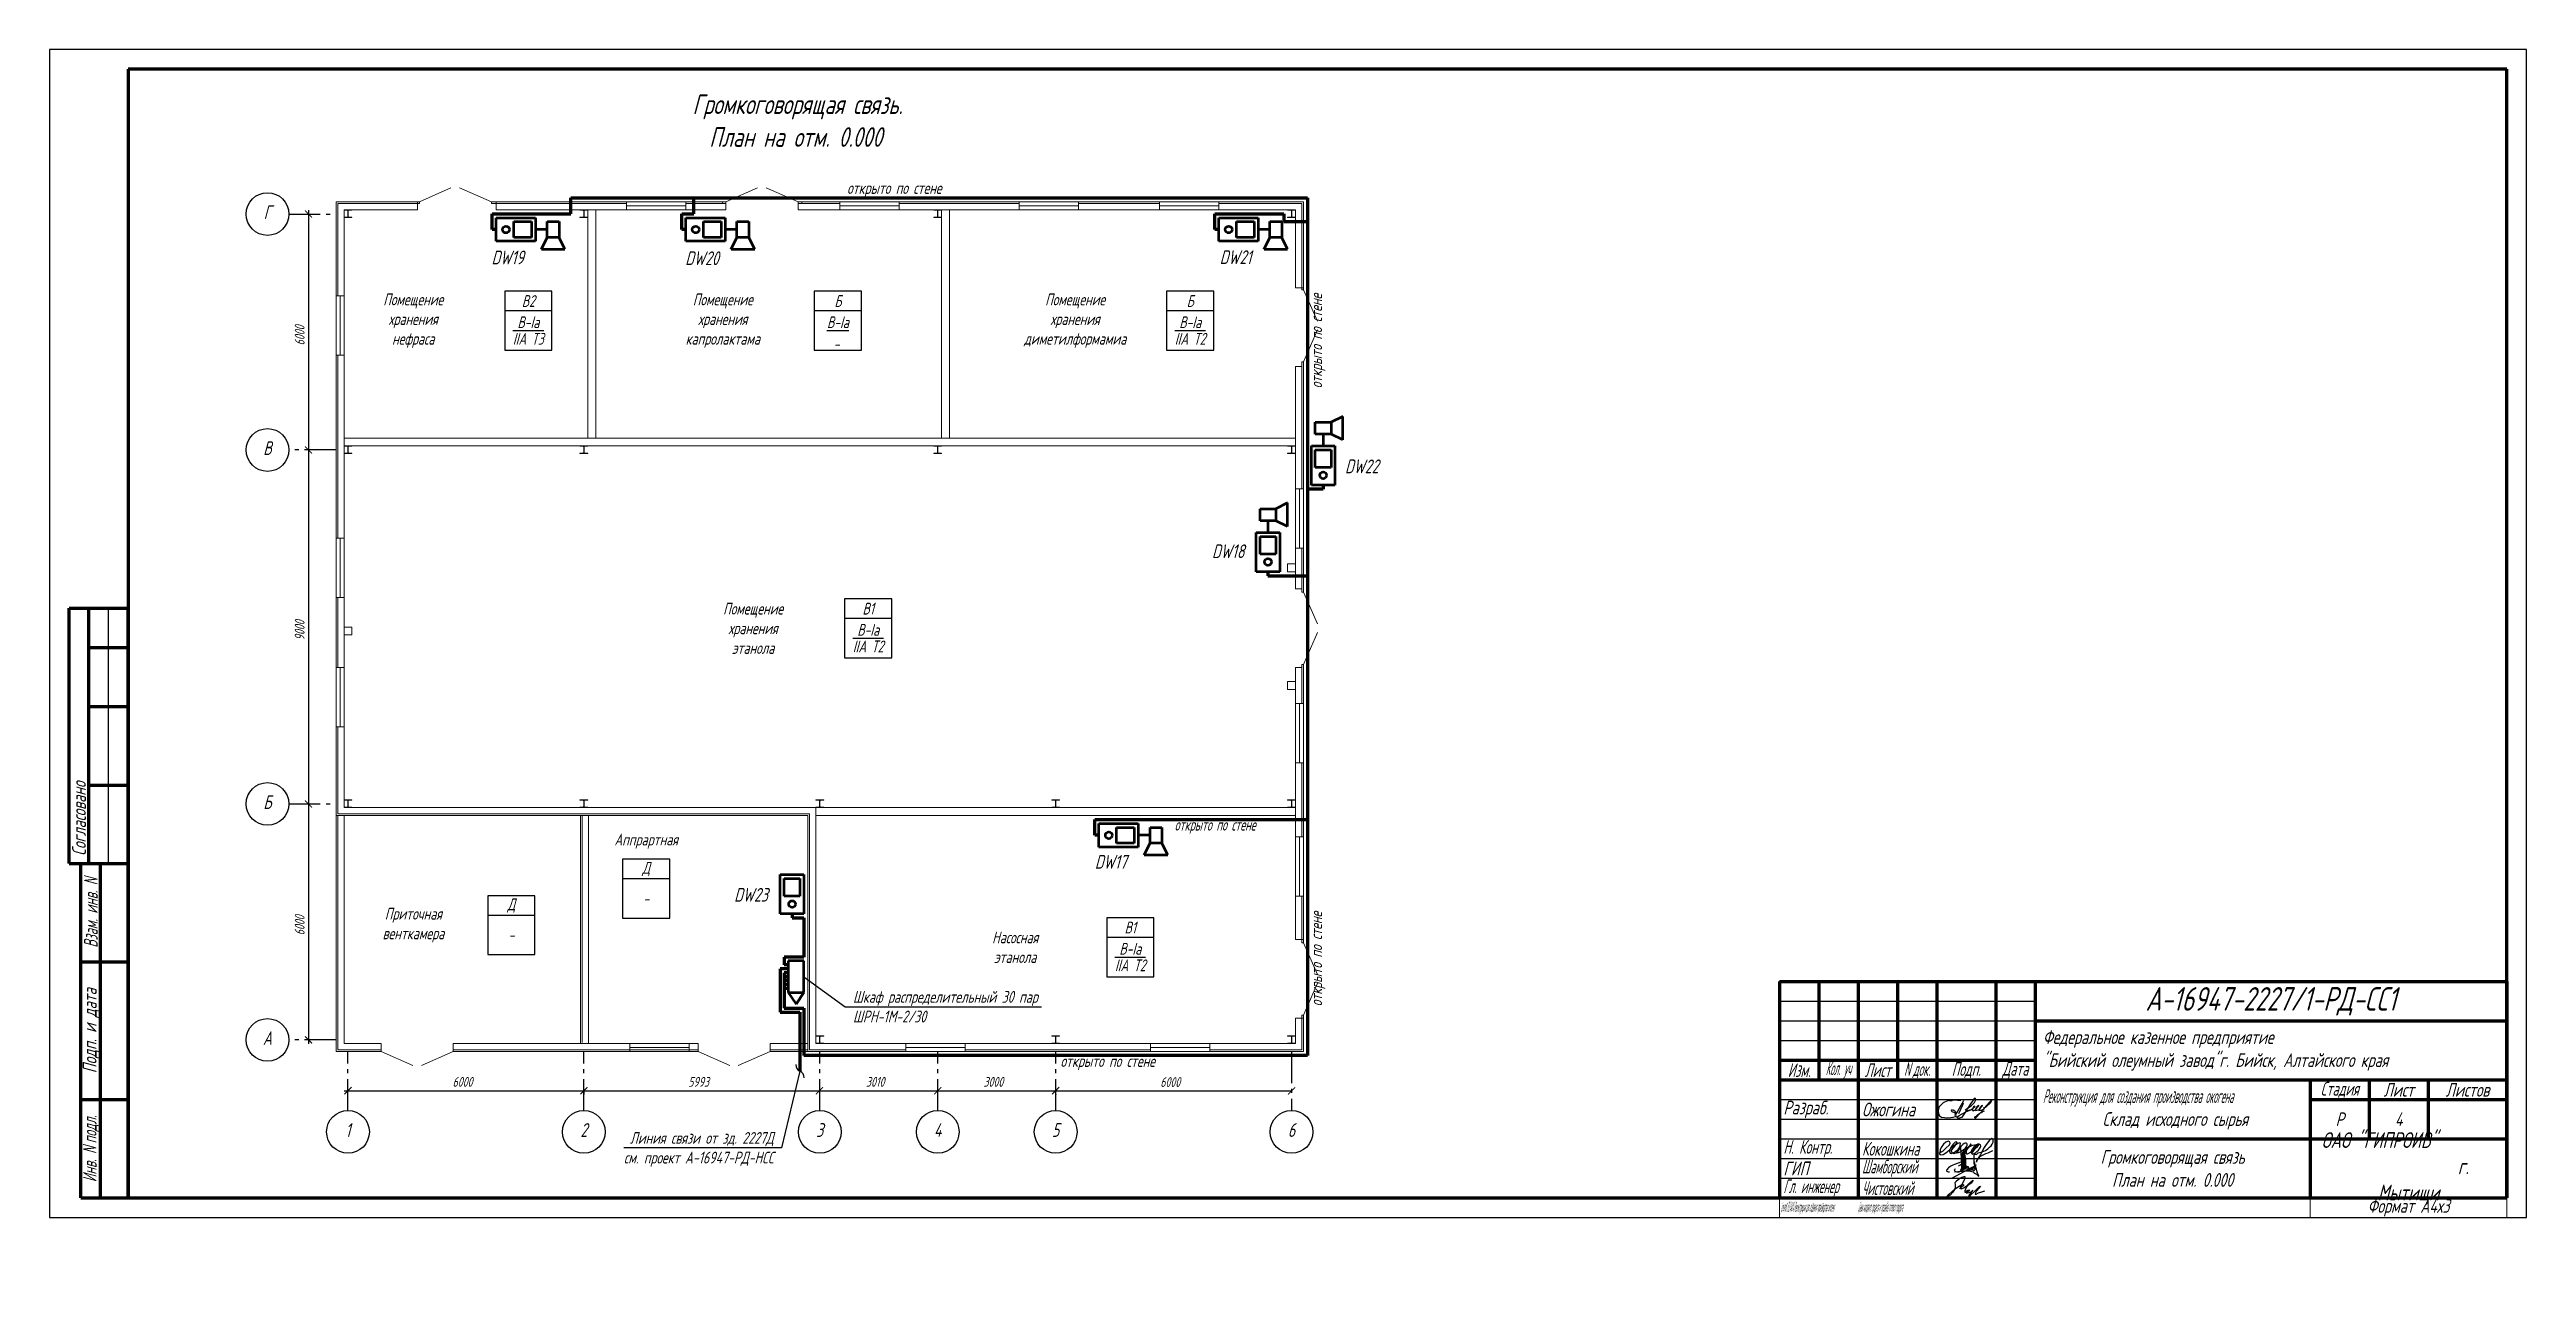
# Model space of a CAD drawing. Header units: millimetres. Extents: x 1337 to 3609, y 1874 to 2523.
# Drawn here: x 2177 to 2807, y 2209 to 2523 of the extents above; entities that cross this region are included whole.
import ezdxf
from ezdxf import colors
from ezdxf.entities.mleader import LeaderData, LeaderLine
from ezdxf.enums import TextEntityAlignment as Align
from ezdxf.math import Vec2, Vec3

# ---------------------------------------------------------------- set-up
doc = ezdxf.new("R2010")
doc.units = ezdxf.units.MM
doc.linetypes.add('gost6', pattern=[12, 8, -1.5, 1, -1.5])
doc.layers.get('Defpoints').update_dxf_attribs({"color": 33})
for name, color, linetype, lineweight in [('Линия выноска', 137, 'Continuous', 25), ('Линия связи (Вновь)', 3, 'Continuous', 60), ('Осевая', 4, 'gost6', 25), ('Размерная', 4, 'Continuous', 25), ('Рамка толстая', 7, 'Continuous', 60), ('Рамка тонкая', 5, 'Continuous', 25), ('Связь', 84, 'Continuous', 50), ('Строительный', 251, 'Continuous', 13), ('Текст', 2, 'Continuous', 25), ('Штампы', 252, 'Continuous', 25)]:
    doc.layers.add(name, color=color, linetype=linetype, lineweight=lineweight)
doc.styles.add('Simplex', font='simplex.shx', dxfattribs={"width": 0.7, "oblique": 15})

msp = doc.modelspace()

# ---------------------------------------------------------------- texts
at = {"layer": 'Defpoints', "style": 'Simplex', "oblique": 15, "width": 0.1}
msp.add_text('\\pxsm0.75;{\\W0.4;Реконструкция для создания производства окогена                               Сушка исходного продукта и просейка готового продукта ', height=2.5, dxfattribs=at).set_placement((2617.59, 2227.91))
at = {"layer": 'Размерная', "style": 'Simplex', "oblique": 15, "width": 0.7}
for s, p in [('6000', (2242.2, 2448.15)), ('9000', (2242.2, 2373.15)), ('6000', (2242.2, 2298.15))]:
    msp.add_text(s, height=2.5, rotation=90, dxfattribs=at).set_placement(p)
for s, p in [('6000', (2279.84, 2259.64)), ('5993', (2339.77, 2259.64)), ('3010', (2384.98, 2259.64)), ('3000', (2414.87, 2259.64)), ('6000', (2459.84, 2259.59))]:
    msp.add_text(s, height=2.5, dxfattribs=at).set_placement(p)
at = {"layer": 'Текст', "ltscale": 100, "style": 'Simplex', "oblique": 15}
for width, p in [(0.7, (2380.19, 2486.66)), (0.6, (2463.51, 2324.77)), (0.7, (2434.46, 2264.68))]:
    msp.add_text('открыто по стене', height=3, dxfattribs=dict(at, width=width)).set_placement(p)
at = {"layer": 'Текст', "ltscale": 100, "style": 'Simplex', "oblique": 15, "width": 0.7}
for s, p in [('Г', (2232.74, 2482.03)), ('В', (2232.74, 2422.03)), ('Б', (2232.74, 2332.03)), ('А', (2232.74, 2272.03)), ('1', (2253.22, 2248.64)), ('2', (2313.22, 2248.64)), ('3', (2373.22, 2248.64)), ('4', (2403.22, 2248.64)), ('5', (2433.22, 2248.64)), ('6', (2493.22, 2248.64))]:
    msp.add_text(s, height=3.5, dxfattribs=at).set_placement(p, align=Align.MIDDLE)
for p in [(2501.01, 2437.24), (2501.01, 2280.11)]:
    msp.add_text('открыто по стене', height=3, rotation=90, dxfattribs=at).set_placement(p)
at = {"layer": 'Текст', "ltscale": 100, "insert": (2250.2, 2511.97), "char_height": 5, "width": 246.08, "attachment_point": 1, "style": 'Simplex'}
msp.add_mtext('\\pi90.67477;Громкоговорящая связь.\\P\\pi94.91439;План на отм. 0.000', dxfattribs=at)
at = {"layer": 'Текст', "ltscale": 100, "char_height": 3, "attachment_point": 5, "style": 'Simplex'}
for s, width, insert in [('Помещение\\Pхранения\\Pнефраса', 27.557, (2269.83, 2454.43)), ('В2', 8.9831, (2299.11, 2459.43)), ('Помещение\\Pхранения\\Pкапролактама', 27.557, (2348.57, 2454.43)), ('Б', 8.9831, (2377.85, 2459.43)), ('Помещение\\Pхранения\\Pдиметилформамиа', 27.557, (2438.18, 2454.43)), ('Б', 8.9831, (2467.45, 2459.43)), ('\\A1;\\SВ-Ia/IIА Т3;', 8.9831, (2299.11, 2451.93)), ('\\A1;\\SВ-Ia/_;', 8.9831, (2377.85, 2451.93)), ('\\A1;\\SВ-Ia/IIА Т2;', 8.9831, (2467.45, 2451.93)), ('Помещение\\Pхранения\\Pэтанола', 27.557, (2356.27, 2376.21)), ('В1', 8.9831, (2385.55, 2381.21)), ('\\A1;\\SВ-Ia/IIА Т2;', 8.9831, (2385.55, 2373.71)), ('Аппрартная', 27.557, (2329.08, 2322.09)), ('Д', 8.9831, (2329.08, 2314.99)), ('Д', 8.9831, (2294.79, 2305.73)), ('\\A1;-', 8.9831, (2329.08, 2307.49)), ('Приточная\\Pвенткамера ', 27.557, (2269.86, 2300.73)), ('В1', 8.9831, (2452.21, 2300.12)), ('\\A1;-', 8.9831, (2294.79, 2298.23)), ('Насосная\\Pэтанола', 27.557, (2422.93, 2295.12)), ('\\A1;\\SВ-Ia/IIА Т2;', 8.9831, (2452.21, 2292.62))]:
    msp.add_mtext_dynamic_manual_height_columns(s, width=width, gutter_width=12.5, heights=[0], dxfattribs=dict(at, insert=insert))

# ---------------------------------------------------------------- blocks, each defined once
blk = doc.blocks.new('*T28')
at = {"layer": 'Штампы', "color": 0, "linetype": 'ByBlock', "lineweight": 60, "transparency": 16777216}
for p, q in [((0, 0), (0, 85)), ((0, 85), (12, 85)), ((5, 0), (5, 85)), ((12, 0), (12, 85)), ((0, 60), (12, 60)), ((0, 25), (12, 25)), ((0, 0), (12, 0))]:
    blk.add_line(p, q, dxfattribs=at)
at = {"layer": 'Штампы', "color": 2, "transparency": 16777216, "char_height": 3.5, "attachment_point": 5, "rotation": 90, "style": 'Simplex'}
for s, insert, width in [('{\\W0.6;Взам. инв. \\Q15;N}', (2.5, 72.5), 25), ('Подп. и дата', (2.5, 42.5), 35), ('{\\W0.6;Инв. \\Q15;N\\fArial|b0|i0|c0|p34;\\Q15; \\Fsimplex|c204;подл.}', (2.5, 12.5), 25)]:
    blk.add_mtext(s, dxfattribs=dict(at, insert=insert, width=width))
blk = doc.blocks.new('*T29')
at = {"layer": 'Штампы', "color": 0, "linetype": 'ByBlock', "lineweight": 60, "transparency": 16777216}
for p, q in [((0, 0), (0, 65)), ((0, 65), (15, 65)), ((5, 0), (5, 65)), ((15, 0), (15, 65)), ((5, 55), (15, 55)), ((5, 40), (15, 40)), ((5, 20), (15, 20)), ((0, 0), (15, 0))]:
    blk.add_line(p, q, dxfattribs=at)
at = {"layer": 'Штампы', "color": 5, "linetype": 'ByBlock', "lineweight": 25, "transparency": 16777216}
blk.add_line((10, 0), (10, 65), dxfattribs=at)
at = {"layer": 'Штампы', "color": 2, "transparency": 16777216, "insert": (2.5, 2), "char_height": 3.5, "width": 61, "attachment_point": 4, "rotation": 90, "style": 'Simplex'}
blk.add_mtext('Согласовано', dxfattribs=at)
blk = doc.blocks.new('A$C7D080345')
at = {"layer": 'Рамка толстая'}
for p, q in [((20, 292), (20, 5)), ((625, 292), (20, 292)), ((625, 5), (625, 292)), ((20, 5), (625, 5))]:
    blk.add_line(p, q, dxfattribs=at)
at = {"layer": 'Рамка тонкая'}
for p, q in [((0, 297), (0, 0)), ((630, 297), (0, 297)), ((630, 0), (630, 297)), ((0, 0), (630, 0))]:
    blk.add_line(p, q, dxfattribs=at)
blk = doc.blocks.new('*T30')
at = {"layer": 'Defpoints', "color": 8, "linetype": 'ByBlock', "lineweight": 0, "transparency": 16777216}
for p, q in [((0, -55), (0, -60)), ((135, -55), (135, -60)), ((185, -55), (185, -60)), ((0, -60), (185, -60))]:
    blk.add_line(p, q, dxfattribs=at)
at = {"layer": 'Штампы', "color": 0, "linetype": 'ByBlock', "lineweight": 60, "transparency": 16777216}
for p, q in [((0, 0), (185, 0)), ((0, 0), (0, -55)), ((10, 0), (10, -25)), ((20, 0), (20, -55)), ((30, 0), (30, -25)), ((40, 0), (40, -55)), ((55, 0), (55, -55)), ((65, 0), (65, -55)), ((185, 0), (185, -55)), ((65, -10), (185, -10)), ((0, -20), (65, -20)), ((0, -25), (185, -25)), ((135, -25), (135, -55)), ((150, -25), (150, -40)), ((165, -25), (165, -40)), ((135, -30), (185, -30)), ((65, -40), (185, -40)), ((0, -55), (185, -55))]:
    blk.add_line(p, q, dxfattribs=at)
at = {"layer": 'Штампы', "color": 5, "linetype": 'ByBlock', "lineweight": 25, "transparency": 16777216}
for p, q in [((0, -5), (65, -5)), ((0, -10), (65, -10)), ((0, -15), (65, -15)), ((0, -30), (65, -30)), ((0, -35), (65, -35)), ((0, -40), (65, -40)), ((0, -45), (65, -45)), ((0, -50), (65, -50))]:
    blk.add_line(p, q, dxfattribs=at)
at = {"layer": 'Штампы', "color": 2, "transparency": 16777216, "style": 'Simplex'}
for s, insert, char_height, width, attachment_point in [('А-16947-2227/1-РД-СС1', (125, -5), 6, 120, 5), ('Федеральное казенное предприятие\\P"Бийский олеумный завод"г. Бийск, Алтайского края', (67, -17.5), 3.5, 116, 4), ('{\\W0.6;Изм.}', (5, -22.5), 3.5, 10, 5), ('{\\W0.4;Кол. уч}', (15, -22.5), 3.5, 10, 5), ('{\\W0.6;Лист}', (25, -22.5), 3.5, 10, 5), ('{\\Q15;\\W0.5;N\\fArial|b0|i0|c0|p34;\\Q15; \\Fsimplex|c204;док.}', (35, -22.5), 3.5, 10, 5), ('{\\W0.6;Подп.}', (47.5, -22.5), 3.5, 15, 5), ('{\\W0.6;Дата}', (60, -22.5), 3.5, 10, 5), ('Разраб.', (1, -32.5), 3.5, 18, 4), ('Ожогина', (21, -32.5), 3.5, 18, 4), ('{\\W0.4;Реконструкция для создания производства окогена                               }Склад исходного сырья', (67, -32.5), 3.5, 66, 4), ('{\\W0.6;Стадия}', (142.5, -27.5), 3.5, 15, 5), ('Лист', (157.5, -27.5), 3.5, 15, 5), ('Листов', (175, -27.5), 3.5, 20, 5), ('ОАО "ГИПРОИВ"                         г. Мытищи', (160, -47.5), 4, 50, 5), ('Р', (142.5, -35), 3.5, 15, 5), ('4', (157.5, -35), 3.5, 15, 5), ('{\\W0.6;Н. Контр.}', (1, -42.5), 3.5, 18, 4), ('{\\W0.6;Кокошкина}', (21, -42.5), 3.5, 18, 4), ('Громкоговорящая связь\\PПлан на отм. 0.000', (100, -47.5), 3.5, 70, 5), ('{\\W0.5;Гл. инженер}', (1, -52.5), 3.5, 18, 4), ('ГИП', (1, -47.5), 3.5, 18, 4), ('{\\W0.5;Шамборский}', (21, -47.5), 3.5, 18, 4), ('{\\W0.5;Чистовский}', (21, -52.5), 3.5, 18, 4), ('Формат А4х3', (160, -57.5), 3.5, 50, 5)]:
    blk.add_mtext(s, dxfattribs=dict(at, insert=insert, char_height=char_height, width=width, attachment_point=attachment_point))
blk = doc.blocks.new('A$C09094F02')
at = {"layer": 'Рамка тонкая'}
for p, q in [((0.44, 2.54), (0.37, 2.32)), ((0.37, 2.32), (0.49, 1.27)), ((0.66, 3.22), (0.44, 2.54)), ((0.49, 1.27), (0.69, 0.89)), ((1.61, 4.15), (0.66, 3.2)), ((0.69, 0.89), (1.23, 0.53)), ((1.23, 0.53), (1.94, 0.43)), ((1.97, 4.33), (1.61, 4.15)), ((1.94, 0.43), (2.83, 0.4)), ((2.85, 4.72), (1.97, 4.33)), ((2.83, 0.4), (3.56, 0.46)), ((3.25, 4.78), (2.85, 4.72)), ((3.25, 4.78), (3.89, 4.82)), ((3.56, 0.46), (4.19, 0.58)), ((3.72, 2.34), (3.66, 2.29)), ((3.66, 2.29), (3.66, 2.24)), ((3.66, 2.24), (3.73, 2.08)), ((3.81, 2.36), (3.72, 2.34)), ((3.72, 2.1), (3.86, 1.97)), ((3.93, 2.37), (3.81, 2.36)), ((3.85, 1.97), (4.41, 1.74)), ((4.2, 4.83), (3.89, 4.82)), ((3.98, 2.35), (3.93, 2.37)), ((4.06, 2.34), (3.98, 2.35)), ((4.23, 2.29), (4.06, 2.34)), ((4.19, 0.58), (4.74, 0.74)), ((4.85, 4.87), (4.2, 4.83)), ((4.38, 2.26), (4.23, 2.29)), ((4.79, 1.9), (4.38, 2.26)), ((4.41, 1.74), (4.66, 1.75)), ((4.66, 1.75), (5.05, 1.79)), ((6.85, 4.68), (4.72, 0.96)), ((4.72, 0.96), (4.84, 1.8)), ((4.74, 0.74), (5.14, 0.89)), ((4.8, 1.84), (4.78, 1.92)), ((4.81, 1.81), (4.8, 1.84)), ((4.82, 1.76), (4.81, 1.81)), ((4.82, 1.7), (4.82, 1.76)), ((5.29, 4.81), (4.85, 4.87)), ((5.08, 0.43), (5.34, 0.72)), ((5.5, 0.24), (5.08, 0.46)), ((5.56, 4.78), (5.29, 4.81)), ((5.34, 0.72), (5.72, 0.93)), ((6.52, 3.63), (5.5, 1.41)), ((6.27, 0.44), (5.5, 0.24)), ((6.13, 4.7), (5.56, 4.78)), ((5.66, 1.8), (5.68, 1.8)), ((5.72, 0.93), (8.35, 2.39)), ((6.67, 0.91), (6.27, 0.44)), ((6.73, 4.08), (6.52, 3.63)), ((7.02, 1.43), (6.67, 0.91)), ((7.36, 1.92), (7.02, 1.43)), ((7.25, 2.4), (7.9, 2.83)), ((7.65, 2.43), (7.36, 1.92)), ((8.03, 3.04), (7.65, 2.43)), ((7.8, 2.09), (8.35, 2.39)), ((7.84, 2.8), (8.77, 3.38)), ((8.39, 3.71), (8.03, 3.04)), ((8.36, 2.19), (8.54, 2.32)), ((8.74, 4.22), (8.39, 3.71)), ((8.54, 2.32), (8.7, 2.43)), ((8.7, 2.43), (9, 2.65)), ((9.08, 4.62), (8.74, 4.22)), ((8.77, 3.38), (9.12, 3.73)), ((9, 2.65), (9.26, 2.8)), ((9.37, 5.07), (9.08, 4.62)), ((9.1, 2.61), (9.08, 2.41)), ((9.08, 2.41), (9.11, 2.29)), ((9.2, 2.85), (9.1, 2.61)), ((9.11, 2.29), (9.14, 2.22)), ((9.12, 3.73), (9.37, 3.99)), ((9.14, 2.22), (9.39, 2.18)), ((9.24, 2.99), (9.2, 2.85)), ((9.38, 3.18), (9.24, 2.99)), ((9.26, 2.8), (9.54, 3.09)), ((9.81, 5.41), (9.37, 5.07)), ((9.37, 3.99), (9.57, 4.27)), ((9.43, 3.24), (9.38, 3.18)), ((9.39, 2.18), (9.45, 2.25)), ((9.5, 3.05), (9.4, 2.94)), ((9.72, 3.37), (9.43, 3.24)), ((9.45, 2.25), (9.66, 2.36)), ((9.72, 3.37), (9.5, 3.05)), ((9.54, 3.09), (9.63, 3.25)), ((9.57, 4.27), (9.88, 4.8)), ((9.66, 2.36), (9.86, 2.51)), ((9.73, 0.42), (9.88, 0.68)), ((9.75, 0.24), (9.73, 0.42)), ((11.24, 1.71), (9.8, 0.24)), ((9.9, 5.13), (9.81, 5.41)), ((9.85, 2.51), (9.84, 2.25)), ((9.84, 2.25), (10.52, 2.4)), ((9.93, 2.73), (9.85, 2.51)), ((9.86, 2.51), (10.14, 2.73)), ((9.88, 4.8), (9.89, 4.99)), ((9.88, 0.68), (10.13, 0.91)), ((9.89, 4.97), (9.9, 5.13)), ((10.07, 2.95), (9.93, 2.73)), ((9.94, 5.34), (9.94, 5.34)), ((10.22, 3.13), (10.07, 2.95)), ((10.13, 2.76), (10.33, 2.97)), ((10.13, 0.91), (10.34, 1.14)), ((10.36, 3.32), (10.22, 3.13)), ((10.33, 2.97), (10.56, 3.24)), ((10.34, 1.14), (10.75, 1.38)), ((10.48, 3.44), (10.36, 3.32)), ((10.42, 2.38), (10.77, 2.5)), ((10.74, 3.53), (10.48, 3.44)), ((10.56, 3.24), (10.68, 3.38)), ((10.67, 3.36), (10.74, 3.53)), ((10.76, 2.51), (10.75, 2.25)), ((10.75, 2.25), (11.09, 2.33)), ((10.75, 1.38), (10.98, 1.56)), ((10.84, 2.72), (10.76, 2.51)), ((10.77, 2.5), (11.05, 2.73)), ((10.98, 2.95), (10.84, 2.72)), ((11.13, 3.12), (10.98, 2.95)), ((10.98, 1.56), (11.56, 1.82)), ((11.04, 2.76), (11.24, 2.97)), ((11.05, 2.31), (11.35, 2.34)), ((11.27, 3.32), (11.13, 3.12)), ((11.24, 2.97), (11.47, 3.24)), ((11.62, 2.14), (11.24, 1.71)), ((11.39, 3.44), (11.27, 3.32)), ((11.35, 2.34), (11.65, 2.53)), ((11.65, 3.53), (11.39, 3.44)), ((11.47, 3.24), (11.59, 3.37)), ((11.56, 1.82), (11.72, 1.94)), ((11.59, 3.35), (11.65, 3.53)), ((11.84, 2.5), (11.62, 2.14)), ((11.72, 1.94), (12.16, 2.12)), ((12.54, 3.43), (11.84, 2.5)), ((11.94, 2.93), (12.61, 3.19)), ((13.59, 4.52), (12.54, 3.43)), ((12.61, 3.19), (13.65, 4.21)), ((13.58, 4.5), (13.73, 4.66)), ((13.71, 4.33), (13.64, 4.19)), ((13.74, 4.39), (13.71, 4.33)), ((13.73, 4.66), (13.83, 4.76)), ((13.77, 4.43), (13.74, 4.39)), ((13.84, 4.53), (13.77, 4.43)), ((13.83, 4.76), (13.94, 4.85)), ((13.87, 4.58), (13.84, 4.53)), ((13.93, 4.71), (13.87, 4.58)), ((13.97, 4.77), (13.93, 4.71)), ((13.94, 4.85), (13.98, 4.89)), ((13.98, 4.89), (13.97, 4.81)), ((13.97, 4.81), (13.97, 4.77))]:
    blk.add_line(p, q, dxfattribs=at)
blk.add_point((0, 0), dxfattribs=at)
blk = doc.blocks.new('A$C764A7DD2')
at = {"layer": 'Рамка тонкая'}
for points in [[(0.64, 2.29), (1.55, 2.78), (2.35, 3.54), (3.25, 4.42), (3.42, 4.78), (3.33, 5.15), (2.94, 5.32), (2.35, 5.07), (1.72, 4.56), (1.13, 3.68), (0.91, 3.12), (0.85, 2.75), (0.71, 2.16), (0.78, 1.93), (1.03, 1.82), (1.63, 1.97), (2.31, 2.39), (3.18, 3), (4.24, 4.04), (4.93, 4.62), (5.16, 5), (5.03, 5.15), (4.71, 5.06), (4.27, 4.6), (3.66, 3.91), (3.31, 3.23), (3.26, 2.74), (3.38, 2.3), (3.76, 2.2), (4.36, 2.42), (4.88, 2.81), (5.49, 3.23), (5.9, 3.87), (6, 4.2), (6.04, 4.8), (5.77, 4.88), (5.19, 4.63), (4.64, 4.14), (4.1, 3.55), (3.67, 2.91), (3.8, 2.52), (4.33, 2.22), (4.91, 2.34), (5.38, 2.72), (5.97, 3.53)], [(5.94, 3.54), (5.23, 2.82), (5.21, 2.37), (5.57, 2.4), (6.03, 2.63), (6.4, 2.87), (6.71, 3.09), (7.06, 3.33), (7.32, 3.54), (7.51, 3.8), (7.66, 4.03), (7.72, 4.33), (7.76, 4.57), (7.66, 4.74), (7.52, 4.83), (7.24, 4.83), (7.01, 4.73), (6.65, 4.45), (6.39, 4.2), (6.16, 3.97), (6.06, 3.69), (6.08, 3.53), (6.07, 3.05), (6.31, 2.77), (7.32, 3.3), (7.72, 3.59), (8.21, 3.96), (8.54, 4.29), (8.77, 4.67), (7.84, 3.47), (7.2, 2.63), (6.95, 2.36), (7.61, 3.15), (8.21, 3.78), (8.78, 4.09), (9.19, 4.27), (9.64, 4.41), (10.05, 4.49)], [(7.59, 3.14), (7.46, 2.58), (7.5, 2.21), (7.6, 2.07), (7.79, 2.07), (8.03, 2.18), (8.3, 2.31), (8.48, 2.41)], [(8.46, 2.41), (9.12, 2.83), (9.43, 3.13), (9.75, 3.57), (10.1, 3.95), (10.48, 4.22), (10.74, 4.46), (10.1, 3.75), (9.56, 3.09), (9.08, 2.58), (8.87, 2.23), (9.09, 2.05), (9.44, 2.07), (9.86, 2.32), (10.21, 2.69), (10.66, 3.03), (10.92, 3.33), (11.16, 3.77), (11.26, 4.07), (11.16, 4.36), (10.83, 4.53), (10.46, 4.53), (9.47, 3.79), (9.12, 3.35), (8.85, 3.01), (8.74, 2.62), (8.87, 2.2), (10.08, 1.9), (10.56, 2.33), (11.54, 2.57), (12.39, 2.98), (13, 3.37), (13.46, 3.77), (13.86, 4.17), (14.14, 4.58), (14.36, 5.07), (14.4, 5.45), (14.33, 5.76), (14.2, 5.95), (13.99, 5.98), (13.77, 5.86), (13.39, 5.53), (12.83, 4.82), (12.39, 4.25), (11.93, 3.43), (11.61, 2.82), (11.12, 1.94), (10.7, 1.24), (10.35, 0.63), (10.08, 0.16), (10.15, 0), (10.21, 0.41), (11.1, 1.47), (11.64, 1.79), (12.51, 2.16), (13.08, 2.36), (13.57, 2.58), (14.3, 2.91)]]:
    blk.add_lwpolyline(points, dxfattribs=at)
blk.add_point((0, 0.88), dxfattribs=at)
blk = doc.blocks.new('A$C06937CDB')
at = {"layer": 'Рамка тонкая'}
for points in [[(4.68, 2.39), (4.58, 2.24), (4.48, 2.05), (4.49, 1.94), (4.67, 1.78), (5.08, 1.64), (5.36, 1.6), (5.68, 1.65), (5.9, 1.75), (6.08, 1.87), (6.17, 2.03), (6.29, 2.33), (6.37, 2.75), (6.43, 3.29), (6.48, 4.23), (6.49, 4.56), (6.48, 4.91), (6.53, 5.46), (6.59, 6.14), (6.66, 6.62), (6.72, 6.63), (6.69, 6.02), (6.64, 5.17), (6.62, 4.37), (6.61, 4.04), (6.65, 3.71), (6.67, 3.2), (6.6, 2.67), (6.54, 2.12), (6.47, 1.71), (6.42, 1.65), (6.37, 2.01), (6.37, 2.49), (6.38, 3.21), (6.37, 3.99), (6.33, 4.72), (6.31, 5.09), (6.27, 5.55), (6.25, 6.06), (6.25, 6.55), (6.23, 7.08)], [(4.54, 1.65), (5.39, 1.71), (6.22, 1.82), (6.89, 1.89), (7.27, 1.93), (7.76, 1.93), (8.26, 1.89), (8.59, 1.84), (8.9, 1.74), (9.23, 1.6), (9.5, 1.41), (9.79, 1.24), (10.1, 1.01), (10.35, 0.78), (10.57, 0.6), (10.68, 0.57), (10.6, 0.81), (10.47, 1.12), (10.33, 1.55), (10.22, 1.95), (10.09, 2.33), (9.96, 2.81), (9.79, 3.39), (9.64, 4.02), (9.56, 4.51), (9.51, 4.88), (9.5, 5.32), (9.54, 5.78), (9.6, 6.16), (9.64, 6.45)], [(6.66, 3.16), (6.7, 2.81), (6.73, 2.43), (6.79, 2.16), (6.85, 2.12), (6.92, 2.44), (6.98, 2.83), (7.03, 3.28), (7.08, 3.77), (7.07, 4.1), (7.07, 4.46), (7.06, 4.97), (7.03, 5.5), (6.98, 6), (6.96, 6.41), (6.96, 6.83), (6.93, 7.06), (6.85, 6.77), (6.84, 6.44), (6.81, 5.78), (6.79, 5.34), (6.82, 4.84), (6.88, 4.07), (6.95, 3.5), (7.04, 2.89), (7.11, 2.52), (7.18, 2.3), (7.26, 2.29), (7.32, 2.48), (7.37, 2.75), (7.4, 3.03), (7.41, 3.56), (7.4, 3.98), (7.39, 4.41), (7.37, 4.66), (7.33, 5.01), (7.29, 5.33), (7.23, 5.7), (7.16, 6.19), (7.11, 6.44), (7.09, 6.03), (7.1, 5.53), (7.09, 5.08), (7.15, 4.63), (7.21, 4.17), (7.27, 3.77), (7.36, 3.25), (7.45, 2.99), (7.55, 2.9), (7.64, 2.88), (7.72, 2.92), (7.78, 2.97), (7.83, 3.04), (7.87, 3.09)], [(5.53, 3.07), (5.72, 3.22), (5.91, 3.36), (6.1, 3.47), (6.29, 3.59), (6.48, 3.7), (6.51, 3.75), (6.56, 3.82), (6.57, 3.91), (6.53, 4.02), (6.42, 4.1), (6.28, 4.12), (6.06, 4.08), (5.69, 3.97), (5.17, 3.79), (4.5, 3.51), (4.08, 3.32), (3.62, 3.08), (3.3, 2.87), (3.01, 2.62), (2.81, 2.46), (2.65, 2.26), (2.53, 2.06), (2.52, 1.93), (2.58, 1.79), (2.72, 1.71), (2.88, 1.65), (3.07, 1.62), (3.24, 1.6)], [(3.81, 0), (10.11, 3.41)], [(8.09, 2.48), (8.15, 2.49), (8.19, 2.54), (8.21, 2.61), (8.21, 2.68), (8.19, 2.73), (8.16, 2.79), (8.11, 2.85), (8.04, 2.89), (7.97, 2.91), (7.89, 2.92), (7.82, 2.9), (7.76, 2.84), (7.72, 2.78), (7.7, 2.67), (7.7, 2.57), (7.7, 2.41), (7.75, 2.29), (7.82, 2.17), (7.88, 2.13), (7.94, 2.09), (8.01, 2.12), (8.06, 2.18), (8.05, 2.28), (8.02, 2.37), (7.98, 2.35), (7.98, 2.3), (8.02, 2.23), (8.05, 2.18), (8.08, 2.15), (8.17, 2.09), (8.2, 2.08), (8.26, 2.09), (8.32, 2.12), (8.37, 2.16), (8.37, 2.22), (8.38, 2.3), (8.36, 2.36), (8.29, 2.38), (8.29, 2.3), (8.33, 2.22), (8.38, 2.16), (8.47, 2.1), (8.55, 2.1), (8.63, 2.12), (8.71, 2.19), (8.73, 2.26), (8.75, 2.35), (8.74, 2.47), (8.67, 2.54), (8.6, 2.53), (8.64, 2.43), (8.71, 2.29), (8.81, 2.16), (8.9, 2.14), (9.03, 2.19), (9.09, 2.3), (9.1, 2.4), (9.09, 2.5), (9.05, 2.56), (9.01, 2.52), (9.03, 2.45), (9.09, 2.34), (9.16, 2.29), (9.24, 2.3), (9.29, 2.36), (9.31, 2.42)], [(9.66, 2.44), (9.67, 2.53), (9.59, 2.61), (9.47, 2.7), (9.37, 2.73), (9.26, 2.69), (9.2, 2.55), (9.15, 2.42), (9.16, 2.25), (9.21, 2.08), (9.38, 1.99), (9.54, 2.02), (9.65, 2.1), (9.74, 2.21), (9.81, 2.34), (9.86, 2.52), (9.83, 2.68), (9.79, 2.89), (9.74, 3.06), (9.68, 3.25), (9.62, 3.48), (9.56, 3.71), (9.52, 3.92), (9.49, 4.15), (9.49, 4.35)]]:
    blk.add_lwpolyline(points, dxfattribs=at)
blk.add_point((0, 1.11), dxfattribs=at)
blk = doc.blocks.new('A$C2B280688')
at = {"layer": 'Рамка тонкая'}
blk.add_lwpolyline([(5.9, 2.28), (6.23, 2.95), (6.74, 3.98), (7.05, 4.58), (7.26, 5.14), (7.2, 5.36), (6.87, 5.4), (6.35, 5.18), (5.58, 4.7), (4.9, 4.13), (4.65, 3.83), (4.68, 3.34), (4.71, 2.85), (4.65, 2.36), (4.11, 1.47), (3.45, 0.73), (2.77, 0.33), (2.64, 0.37), (3.2, 0.97), (3.92, 1.64), (4.79, 2.37), (5.7, 3.02), (6.14, 3.24), (6.59, 3.47), (6.84, 3.33), (6.8, 3.06), (6.44, 2.93), (6.13, 2.57), (6.19, 2.35), (6.49, 2.37), (6.86, 2.59), (7.34, 2.87), (7.95, 3.27), (8.48, 3.66), (8.9, 3.97), (9.24, 4.32), (9.29, 4.51), (9.11, 4.39), (8.49, 3.82), (7.95, 3.37), (7.56, 2.83), (7.28, 2.26), (7.11, 1.8), (7.16, 1.44), (7.46, 1.46), (7.89, 1.68), (8.42, 2.02), (7.93, 1.87), (7.52, 1.64), (7.51, 1.3), (7.81, 1.3), (8.28, 1.39), (8.72, 1.59), (9.01, 1.79), (9.19, 1.95), (8.58, 1.25), (8.15, 0.65), (8.11, 0.32), (8.53, 0.66), (9.88, 1.9), (10.92, 2.95), (11.12, 3.02), (10.12, 1.84), (9.87, 1.32), (9.82, 0.92), (10.03, 1), (10.64, 1.29), (11.51, 1.58), (12.25, 1.85)], dxfattribs=at)
blk.add_point((0, 0), dxfattribs=at)
blk = doc.blocks.new('A$C20EB2E6C')
at = {"layer": 'Связь'}
for p, q in [((1, 13), (1, 16)), ((1, 16), (5, 16)), ((5, 13), (1, 13)), ((3, 13), (3, 10)), ((8, 17.5), (5, 16)), ((5, 16), (5, 13)), ((8, 11.5), (5, 13)), ((8, 11.5), (8, 17.5)), ((0, 0), (0, 10)), ((0, 10), (6, 10)), ((1, 4.5), (1, 9)), ((1, 9), (5, 9)), ((5, 9), (5, 4.5)), ((6, 10), (6, 0)), ((5, 4.5), (1, 4.5)), ((6, 0), (0, 0))]:
    blk.add_line(p, q, dxfattribs=at)
blk.add_circle((3, 2.5), 0.868, dxfattribs=at)
blk = doc.blocks.new('A$C769E579A')
at = {"layer": 'Связь'}
for p, q in [((0, 0), (0, 10)), ((0, 10), (6, 10)), ((1, 4.5), (1, 9)), ((1, 9), (5, 9)), ((5, 9), (5, 4.5)), ((6, 10), (6, 0)), ((6, 0), (0, 0)), ((5, 4.5), (1, 4.5))]:
    blk.add_line(p, q, dxfattribs=at)
blk.add_circle((3, 2.5), 0.868, dxfattribs=at)
blk = doc.blocks.new('A$C19E7192F')
at = {"layer": 'Связь'}
for p, q in [((0, 4), (0, 0)), ((8, 4), (0, 4)), ((8, 0), (8, 4)), ((11, 2), (8, 4)), ((8, 0), (11, 2)), ((0, 0), (8, 0))]:
    blk.add_line(p, q, dxfattribs=at)
blk = doc.blocks.new('_None')
blk = doc.blocks.new('_Integral')
at = {"color": 0, "linetype": 'ByBlock', "lineweight": -2}
for centre, start, end in [((0.44, -0.09), 102, 168), ((-0.44, 0.09), 282, 348)]:
    blk.add_arc(centre, 0.454, start, end, dxfattribs=at)

# ---------------------------------------------------------------- linework, layer by layer
at = {"layer": 'Линия связи (Вновь)'}
for p, q in [((2309.92, 2481.61), (2309.92, 2485.65)), ((2309.92, 2485.65), (2341.18, 2485.65)), ((2341.18, 2481.61), (2341.18, 2485.65)), ((2341.18, 2485.65), (2497.28, 2485.65)), ((2497.28, 2485.65), (2497.28, 2479.63)), ((2289.92, 2477.61), (2289.92, 2481.61)), ((2289.92, 2481.61), (2309.92, 2481.61)), ((2290.92, 2477.61), (2289.92, 2477.61)), ((2338.18, 2477.61), (2338.18, 2481.61)), ((2338.18, 2481.61), (2341.18, 2481.61)), ((2339.18, 2477.61), (2338.18, 2477.61)), ((2473.74, 2477.61), (2473.74, 2481.61)), ((2473.74, 2481.61), (2491.24, 2481.61)), ((2474.74, 2477.61), (2473.74, 2477.61)), ((2491.24, 2481.61), (2491.24, 2479.63)), ((2491.24, 2479.63), (2497.28, 2479.63)), ((2497.28, 2479.63), (2497.28, 2411.61)), ((2501.28, 2411.61), (2497.28, 2411.61)), ((2497.28, 2411.61), (2497.28, 2389.58)), ((2501.28, 2412.61), (2501.28, 2411.61)), ((2487.24, 2390.58), (2487.24, 2389.58)), ((2487.24, 2389.58), (2497.28, 2389.58)), ((2497.28, 2389.58), (2497.28, 2327.59)), ((2443.24, 2323.59), (2443.24, 2327.59)), ((2443.24, 2327.59), (2497.28, 2327.59)), ((2497.28, 2327.59), (2497.28, 2267.59)), ((2444.24, 2323.59), (2443.24, 2323.59)), ((2366.2, 2303.59), (2366.2, 2302.59)), ((2366.2, 2302.59), (2369.2, 2302.59)), ((2369.2, 2302.59), (2369.2, 2292.63)), ((2365.2, 2289.63), (2363.2, 2289.63)), ((2363.2, 2289.63), (2363.2, 2278.63)), ((2369.2, 2292.63), (2364.2, 2292.63)), ((2364.2, 2292.63), (2364.2, 2290.63)), ((2365.2, 2290.63), (2364.2, 2290.63)), ((2365.2, 2288.63), (2364.2, 2288.63)), ((2364.2, 2288.63), (2364.2, 2279.63)), ((2365.2, 2287.63), (2364.2, 2287.63)), ((2365.2, 2286.63), (2364.2, 2286.63)), ((2365.2, 2285.63), (2364.2, 2285.63)), ((2365.2, 2284.63), (2364.2, 2284.63)), ((2363.2, 2278.63), (2368.2, 2278.63)), ((2364.2, 2279.63), (2369.2, 2279.63)), ((2368.2, 2278.63), (2368.2, 2263.59)), ((2369.2, 2279.63), (2369.2, 2267.59)), ((2497.28, 2267.59), (2369.2, 2267.59))]:
    msp.add_line(p, q, dxfattribs=at)
at = {"layer": 'Осевая'}
for p, q in [((2238.2, 2481.55), (2250.2, 2481.55)), ((2250.2, 2421.55), (2238.2, 2421.55)), ((2238.2, 2331.55), (2250.2, 2331.55)), ((2250.2, 2271.55), (2238.2, 2271.55)), ((2253.24, 2253.59), (2253.24, 2268.59)), ((2313.24, 2253.59), (2313.24, 2268.59)), ((2373.24, 2253.59), (2373.24, 2268.59)), ((2403.24, 2253.59), (2403.24, 2268.59)), ((2433.24, 2253.59), (2433.24, 2268.59)), ((2493.24, 2268.59), (2493.24, 2253.59))]:
    msp.add_line(p, q, dxfattribs=at)
at = {"layer": 'Размерная'}
for p, q in [((2243.2, 2482.55), (2243.2, 2420.55)), ((2243.2, 2422.55), (2243.2, 2330.55)), ((2243.2, 2332.55), (2243.2, 2270.55)), ((2252.24, 2258.64), (2314.24, 2258.64)), ((2312.24, 2258.64), (2374.18, 2258.64)), ((2313.24, 2258.8), (2313.24, 2257.64)), ((2313.24, 2257.8), (2313.24, 2257.64)), ((2372.14, 2258.64), (2404.24, 2258.64)), ((2373.14, 2257.69), (2373.14, 2257.64)), ((2402.24, 2258.64), (2493.24, 2258.64)), ((2403.24, 2257.69), (2403.24, 2257.64)), ((2433.24, 2258.8), (2433.24, 2259.59)), ((2433.24, 2257.8), (2433.24, 2257.64)), ((2433.24, 2257.69), (2433.24, 2257.64))]:
    msp.add_line(p, q, dxfattribs=at)
at = {"layer": 'Размерная', "const_width": 0.27}
for points in [[(2244.1, 2480.65), (2242.3, 2482.45)], [(2244.1, 2420.65), (2242.3, 2422.45)], [(2242.3, 2422.45), (2244.1, 2420.65)], [(2244.1, 2330.65), (2242.3, 2332.45)], [(2242.3, 2332.45), (2244.1, 2330.65)], [(2242.3, 2272.45), (2244.1, 2270.65)], [(2254.14, 2259.54), (2252.34, 2257.74)], [(2314.14, 2259.54), (2312.34, 2257.74)], [(2312.34, 2257.74), (2314.14, 2259.54)], [(2374.04, 2259.54), (2372.24, 2257.74)], [(2372.28, 2257.74), (2374.08, 2259.54)], [(2402.34, 2257.74), (2404.14, 2259.54)], [(2404.14, 2259.54), (2402.34, 2257.74)], [(2432.34, 2257.74), (2434.14, 2259.54)], [(2434.14, 2259.54), (2432.34, 2257.74)], [(2492.34, 2257.69), (2494.14, 2259.49)]]:
    msp.add_lwpolyline(points, dxfattribs=at)
at = {"layer": 'Строительный', "ltscale": 100}
for p, q in [((2270.92, 2484.65), (2250.2, 2484.65)), ((2250.2, 2484.65), (2250.2, 2484.21)), ((2250.2, 2484.21), (2250.2, 2460.79)), ((2271.42, 2484.21), (2250.64, 2484.21)), ((2250.64, 2484.21), (2250.64, 2481.76)), ((2250.64, 2482.61), (2250.64, 2460.79)), ((2252.24, 2482.61), (2270.92, 2482.61)), ((2252.24, 2460.79), (2252.24, 2482.61)), ((2252.24, 2482.5), (2252.24, 2482.61)), ((2252.24, 2482.61), (2254.24, 2482.61)), ((2253.07, 2482.5), (2252.24, 2482.5)), ((2253.2, 2480.88), (2253.2, 2482.37)), ((2253.27, 2480.88), (2253.27, 2482.37)), ((2254.24, 2482.5), (2253.4, 2482.5)), ((2254.24, 2482.61), (2254.24, 2482.5)), ((2270.53, 2484.65), (2271.42, 2484.65)), ((2270.92, 2484.65), (2270.92, 2484.21)), ((2270.92, 2482.61), (2270.92, 2484.21)), ((2271.42, 2484.65), (2279.43, 2488.22)), ((2271.42, 2484.65), (2271.42, 2484.21)), ((2289.76, 2484.65), (2281.63, 2488.22)), ((2290.92, 2484.65), (2289.76, 2484.65)), ((2289.76, 2484.65), (2289.76, 2484.21)), ((2324.08, 2484.21), (2289.76, 2484.21)), ((2324.08, 2484.65), (2290.92, 2484.65)), ((2290.92, 2482.61), (2290.92, 2484.65)), ((2290.92, 2482.61), (2324.08, 2482.61)), ((2312.24, 2482.5), (2312.24, 2482.61)), ((2312.24, 2482.61), (2314.24, 2482.61)), ((2313.07, 2482.5), (2312.24, 2482.5)), ((2313.2, 2480.88), (2313.2, 2482.37)), ((2313.27, 2480.88), (2313.27, 2482.37)), ((2314.24, 2482.5), (2313.4, 2482.5)), ((2314.24, 2482.61), (2314.24, 2424.55)), ((2314.24, 2482.61), (2314.24, 2482.5)), ((2316.24, 2424.55), (2316.24, 2482.61)), ((2324.08, 2484.65), (2324.08, 2482.61)), ((2324.08, 2484.65), (2339.18, 2484.65)), ((2324.08, 2483.63), (2339.18, 2483.63)), ((2324.08, 2482.61), (2339.18, 2482.61)), ((2349.37, 2484.65), (2339.18, 2484.65)), ((2339.18, 2482.61), (2339.18, 2484.65)), ((2349.37, 2484.21), (2339.18, 2484.21)), ((2339.18, 2482.61), (2349.37, 2482.61)), ((2348.49, 2484.65), (2349.37, 2484.65)), ((2348.49, 2484.65), (2348.49, 2484.21)), ((2348.49, 2484.21), (2349.37, 2484.21)), ((2349.37, 2484.65), (2357.39, 2488.22)), ((2349.37, 2484.65), (2349.37, 2482.61)), ((2367.71, 2484.65), (2359.59, 2488.22)), ((2423.97, 2484.65), (2367.71, 2484.65)), ((2368.87, 2484.65), (2367.71, 2484.65)), ((2367.71, 2484.65), (2367.71, 2482.61)), ((2378.37, 2484.21), (2367.71, 2484.21)), ((2367.71, 2484.21), (2368.71, 2484.21)), ((2367.71, 2482.61), (2423.97, 2482.61)), ((2368.71, 2484.21), (2368.71, 2484.65)), ((2378.35, 2483.63), (2393.45, 2483.63)), ((2378.37, 2484.65), (2378.37, 2482.61)), ((2393.47, 2482.61), (2393.47, 2484.65)), ((2423.97, 2484.21), (2393.47, 2484.21)), ((2402.24, 2482.5), (2402.24, 2482.61)), ((2402.24, 2482.61), (2404.24, 2482.61)), ((2403.07, 2482.5), (2402.24, 2482.5)), ((2403.2, 2480.88), (2403.2, 2482.37)), ((2403.27, 2480.88), (2403.27, 2482.37)), ((2404.24, 2482.5), (2403.4, 2482.5)), ((2404.24, 2482.61), (2404.24, 2424.61)), ((2404.24, 2482.61), (2404.24, 2482.5)), ((2406.24, 2424.61), (2406.24, 2482.61)), ((2423.97, 2484.65), (2423.97, 2482.61)), ((2423.97, 2484.65), (2439.07, 2484.65)), ((2423.97, 2483.63), (2439.07, 2483.63)), ((2423.97, 2482.61), (2439.07, 2482.61)), ((2459.64, 2484.65), (2439.07, 2484.65)), ((2439.07, 2482.61), (2439.07, 2484.65)), ((2459.64, 2484.21), (2439.07, 2484.21)), ((2439.07, 2482.61), (2459.64, 2482.61)), ((2459.64, 2484.65), (2459.64, 2482.61)), ((2459.64, 2484.65), (2474.74, 2484.65)), ((2459.64, 2483.63), (2474.74, 2483.63)), ((2459.64, 2482.61), (2474.74, 2482.61)), ((2496.28, 2484.65), (2474.74, 2484.65)), ((2474.74, 2482.61), (2474.74, 2484.65)), ((2495.84, 2484.21), (2474.74, 2484.21)), ((2474.74, 2482.61), (2494.24, 2482.61)), ((2492.24, 2482.5), (2492.24, 2482.61)), ((2492.24, 2482.61), (2494.24, 2482.61)), ((2493.07, 2482.5), (2492.24, 2482.5)), ((2493.2, 2480.88), (2493.2, 2482.37)), ((2493.27, 2480.88), (2493.27, 2482.37)), ((2494.24, 2482.5), (2493.4, 2482.5)), ((2494.24, 2482.61), (2494.24, 2462.81)), ((2494.24, 2482.61), (2494.24, 2482.5)), ((2495.84, 2462.31), (2495.84, 2484.21)), ((2496.28, 2462.81), (2496.28, 2484.65)), ((2252.24, 2480.63), (2252.24, 2480.75)), ((2252.24, 2480.75), (2253.07, 2480.75)), ((2254.24, 2480.63), (2252.24, 2480.63)), ((2253.4, 2480.75), (2254.24, 2480.75)), ((2254.24, 2480.75), (2254.24, 2480.63)), ((2312.24, 2480.63), (2312.24, 2480.75)), ((2312.24, 2480.75), (2313.07, 2480.75)), ((2314.24, 2480.63), (2312.24, 2480.63)), ((2313.4, 2480.75), (2314.24, 2480.75)), ((2314.24, 2480.75), (2314.24, 2480.63)), ((2402.24, 2480.63), (2402.24, 2480.75)), ((2402.24, 2480.75), (2403.07, 2480.75)), ((2404.24, 2480.63), (2402.24, 2480.63)), ((2403.4, 2480.75), (2404.24, 2480.75)), ((2404.24, 2480.75), (2404.24, 2480.63)), ((2492.24, 2480.63), (2492.24, 2480.75)), ((2492.24, 2480.75), (2493.07, 2480.75)), ((2494.24, 2480.63), (2492.24, 2480.63)), ((2493.4, 2480.75), (2494.24, 2480.75)), ((2494.24, 2480.75), (2494.24, 2480.63)), ((2252.24, 2460.79), (2250.2, 2460.79)), ((2250.2, 2460.79), (2250.2, 2445.69)), ((2251.22, 2460.79), (2251.22, 2445.69)), ((2252.24, 2460.79), (2252.24, 2445.69)), ((2494.24, 2462.81), (2495.84, 2462.81)), ((2496.28, 2462.81), (2495.84, 2462.81)), ((2496.28, 2462.31), (2495.84, 2462.31)), ((2496.28, 2463.2), (2496.28, 2462.31)), ((2496.28, 2462.31), (2499.84, 2454.3)), ((2496.28, 2443.97), (2499.84, 2452.1)), ((2250.2, 2445.69), (2250.2, 2399.16)), ((2250.2, 2445.69), (2252.24, 2445.69)), ((2250.64, 2445.69), (2250.64, 2399.16)), ((2252.24, 2399.16), (2252.24, 2445.69)), ((2494.24, 2442.81), (2494.24, 2411.67)), ((2494.24, 2442.81), (2495.84, 2442.81)), ((2495.84, 2411.67), (2495.84, 2443.97)), ((2496.28, 2443.97), (2495.84, 2443.97)), ((2496.28, 2442.81), (2496.28, 2443.97)), ((2496.28, 2411.67), (2496.28, 2442.81)), ((2252.24, 2424.55), (2494.24, 2424.55)), ((2252.24, 2422.61), (2494.24, 2422.61)), ((2252.24, 2422.5), (2252.24, 2422.61)), ((2252.24, 2422.61), (2254.24, 2422.61)), ((2253.07, 2422.5), (2252.24, 2422.5)), ((2252.24, 2420.63), (2252.24, 2420.75)), ((2252.24, 2420.75), (2253.07, 2420.75)), ((2254.24, 2420.63), (2252.24, 2420.63)), ((2253.2, 2420.88), (2253.2, 2422.37)), ((2253.27, 2420.88), (2253.27, 2422.37)), ((2254.24, 2422.5), (2253.4, 2422.5)), ((2253.4, 2420.75), (2254.24, 2420.75)), ((2254.24, 2422.61), (2254.24, 2422.5)), ((2254.24, 2420.75), (2254.24, 2420.63)), ((2312.24, 2422.5), (2312.24, 2422.61)), ((2312.24, 2422.61), (2314.24, 2422.61)), ((2313.07, 2422.5), (2312.24, 2422.5)), ((2312.24, 2420.63), (2312.24, 2420.75)), ((2312.24, 2420.75), (2313.07, 2420.75)), ((2314.24, 2420.63), (2312.24, 2420.63)), ((2313.2, 2420.88), (2313.2, 2422.37)), ((2313.27, 2420.88), (2313.27, 2422.37)), ((2314.24, 2422.5), (2313.4, 2422.5)), ((2313.4, 2420.75), (2314.24, 2420.75)), ((2314.24, 2424.55), (2316.24, 2424.55)), ((2314.24, 2422.61), (2314.24, 2422.5)), ((2314.24, 2420.75), (2314.24, 2420.63)), ((2402.24, 2422.5), (2402.24, 2422.61)), ((2402.24, 2422.61), (2404.24, 2422.61)), ((2403.07, 2422.5), (2402.24, 2422.5)), ((2402.24, 2420.63), (2402.24, 2420.75)), ((2402.24, 2420.75), (2403.07, 2420.75)), ((2404.24, 2420.63), (2402.24, 2420.63)), ((2403.2, 2420.88), (2403.2, 2422.37)), ((2403.27, 2420.88), (2403.27, 2422.37)), ((2404.24, 2422.5), (2403.4, 2422.5)), ((2403.4, 2420.75), (2404.24, 2420.75)), ((2404.24, 2422.61), (2404.24, 2422.5)), ((2404.24, 2420.75), (2404.24, 2420.63)), ((2492.24, 2422.5), (2492.24, 2422.61)), ((2492.24, 2422.61), (2494.24, 2422.61)), ((2493.07, 2422.5), (2492.24, 2422.5)), ((2492.24, 2420.63), (2492.24, 2420.75)), ((2492.24, 2420.75), (2493.07, 2420.75)), ((2494.24, 2420.63), (2492.24, 2420.63)), ((2493.2, 2420.88), (2493.2, 2422.37)), ((2493.27, 2420.88), (2493.27, 2422.37)), ((2494.24, 2422.5), (2493.4, 2422.5)), ((2493.4, 2420.75), (2494.24, 2420.75)), ((2494.24, 2422.61), (2494.24, 2424.21)), ((2494.24, 2422.61), (2494.24, 2422.61)), ((2494.24, 2422.61), (2494.24, 2422.5)), ((2494.24, 2420.75), (2494.24, 2420.63)), ((2496.28, 2411.67), (2494.24, 2411.67)), ((2494.24, 2396.57), (2494.24, 2411.67)), ((2495.26, 2411.67), (2495.26, 2396.57)), ((2496.28, 2396.57), (2496.28, 2411.67)), ((2252.24, 2399.16), (2250.2, 2399.16)), ((2250.2, 2384.06), (2250.2, 2399.16)), ((2251.22, 2399.16), (2251.22, 2384.06)), ((2252.24, 2399.16), (2252.24, 2384.06)), ((2494.24, 2396.57), (2494.24, 2386.22)), ((2494.24, 2396.57), (2496.28, 2396.57)), ((2495.84, 2385.39), (2495.84, 2396.57)), ((2496.28, 2386.22), (2496.28, 2396.57)), ((2494.24, 2392.58), (2492.24, 2392.58)), ((2492.24, 2392.58), (2492.24, 2390.58)), ((2492.24, 2390.58), (2494.24, 2390.58)), ((2494.24, 2390.58), (2494.24, 2392.58)), ((2250.2, 2384.06), (2250.2, 2268.59)), ((2250.2, 2384.06), (2252.24, 2384.06)), ((2250.64, 2384.06), (2250.64, 2366.22)), ((2252.24, 2330.63), (2252.24, 2384.06)), ((2494.24, 2386.22), (2495.84, 2386.22)), ((2496.28, 2385.39), (2495.84, 2385.39)), ((2496.28, 2386.28), (2496.28, 2385.39)), ((2496.28, 2385.39), (2499.84, 2377.38)), ((2252.24, 2376.52), (2254.24, 2376.52)), ((2252.24, 2374.52), (2252.24, 2376.52)), ((2254.24, 2376.52), (2254.24, 2374.52)), ((2496.28, 2367.05), (2499.84, 2375.18)), ((2254.24, 2374.52), (2252.24, 2374.52)), ((2252.24, 2366.22), (2250.2, 2366.22)), ((2251.22, 2366.22), (2251.22, 2351.12)), ((2494.24, 2362.68), (2492.24, 2362.68)), ((2492.24, 2362.68), (2492.24, 2360.68)), ((2494.24, 2366.22), (2494.24, 2357.12)), ((2494.24, 2366.22), (2495.84, 2366.22)), ((2494.24, 2360.68), (2494.24, 2362.68)), ((2495.84, 2357.12), (2495.84, 2367.05)), ((2496.28, 2367.05), (2495.84, 2367.05)), ((2496.28, 2366.17), (2496.28, 2367.05)), ((2496.28, 2357.12), (2496.28, 2366.22)), ((2492.24, 2360.68), (2494.24, 2360.68)), ((2496.28, 2357.12), (2494.24, 2357.12)), ((2494.24, 2342.02), (2494.24, 2357.12)), ((2495.26, 2357.12), (2495.26, 2342.02)), ((2496.28, 2342.02), (2496.28, 2357.12)), ((2250.2, 2351.12), (2252.24, 2351.12)), ((2250.64, 2351.12), (2250.64, 2329.03)), ((2494.24, 2342.02), (2494.24, 2323.19)), ((2494.24, 2342.02), (2496.28, 2342.02)), ((2495.84, 2323.19), (2495.84, 2342.02)), ((2496.28, 2323.19), (2496.28, 2342.02)), ((2252.24, 2332.5), (2252.24, 2332.61)), ((2252.24, 2332.61), (2254.24, 2332.61)), ((2253.07, 2332.5), (2252.24, 2332.5)), ((2253.2, 2330.88), (2253.2, 2332.37)), ((2253.27, 2330.88), (2253.27, 2332.37)), ((2254.24, 2332.5), (2253.4, 2332.5)), ((2254.24, 2332.61), (2254.24, 2332.5)), ((2312.24, 2332.5), (2312.24, 2332.61)), ((2312.24, 2332.61), (2314.24, 2332.61)), ((2313.07, 2332.5), (2312.24, 2332.5)), ((2313.2, 2330.88), (2313.2, 2332.37)), ((2313.27, 2330.88), (2313.27, 2332.37)), ((2314.24, 2332.5), (2313.4, 2332.5)), ((2314.24, 2332.61), (2314.24, 2332.5)), ((2372.24, 2332.5), (2372.24, 2332.61)), ((2372.24, 2332.61), (2374.24, 2332.61)), ((2373.07, 2332.5), (2372.24, 2332.5)), ((2373.2, 2330.88), (2373.2, 2332.37)), ((2373.27, 2330.88), (2373.27, 2332.37)), ((2374.24, 2332.5), (2373.4, 2332.5)), ((2374.24, 2332.61), (2374.24, 2332.5)), ((2432.24, 2332.5), (2432.24, 2332.61)), ((2432.24, 2332.61), (2434.24, 2332.61)), ((2433.07, 2332.5), (2432.24, 2332.5)), ((2433.2, 2330.88), (2433.2, 2332.37)), ((2433.27, 2330.88), (2433.27, 2332.37)), ((2434.24, 2332.5), (2433.4, 2332.5)), ((2434.24, 2332.61), (2434.24, 2332.5)), ((2492.24, 2332.5), (2492.24, 2332.61)), ((2492.24, 2332.61), (2494.24, 2332.61)), ((2493.07, 2332.5), (2492.24, 2332.5)), ((2493.2, 2330.88), (2493.2, 2332.37)), ((2493.27, 2330.88), (2493.27, 2332.37)), ((2494.24, 2332.5), (2493.4, 2332.5)), ((2494.24, 2332.61), (2494.24, 2332.5)), ((2250.2, 2328.59), (2276.05, 2328.59)), ((2250.64, 2329.03), (2276.05, 2329.03)), ((2250.64, 2328.59), (2250.64, 2269.03)), ((2252.24, 2330.63), (2252.24, 2330.75)), ((2252.24, 2330.75), (2253.07, 2330.75)), ((2276.05, 2330.63), (2252.24, 2330.63)), ((2254.24, 2330.63), (2252.24, 2330.63)), ((2252.24, 2270.63), (2252.24, 2328.59)), ((2253.4, 2330.75), (2254.24, 2330.75)), ((2254.24, 2330.75), (2254.24, 2330.63)), ((2274.62, 2328.59), (2351.62, 2328.59)), ((2274.87, 2329.03), (2350.14, 2329.03)), ((2350.14, 2330.63), (2275.21, 2330.63)), ((2312.24, 2330.63), (2312.24, 2330.75)), ((2312.24, 2330.75), (2313.07, 2330.75)), ((2314.24, 2330.63), (2312.24, 2330.63)), ((2312.36, 2328.59), (2312.36, 2305.34)), ((2312.8, 2328.59), (2312.8, 2305.34)), ((2313.4, 2330.75), (2314.24, 2330.75)), ((2314.24, 2330.75), (2314.24, 2330.63)), ((2314.4, 2305.34), (2314.4, 2328.59)), ((2494.24, 2330.63), (2350.14, 2330.63)), ((2350.14, 2329.03), (2370.64, 2329.03)), ((2350.14, 2328.59), (2370.2, 2328.59)), ((2369.2, 2328.59), (2359.64, 2328.59)), ((2370.2, 2328.59), (2370.2, 2305.34)), ((2370.64, 2329.03), (2370.64, 2305.34)), ((2372.24, 2330.63), (2372.24, 2330.75)), ((2372.24, 2330.75), (2373.07, 2330.75)), ((2372.24, 2305.34), (2372.24, 2330.63)), ((2374.24, 2330.63), (2372.24, 2330.63)), ((2372.24, 2328.59), (2494.24, 2328.59)), ((2373.4, 2330.75), (2374.24, 2330.75)), ((2374.24, 2330.75), (2374.24, 2330.63)), ((2432.24, 2330.63), (2432.24, 2330.75)), ((2432.24, 2330.75), (2433.07, 2330.75)), ((2434.24, 2330.63), (2432.24, 2330.63)), ((2434.24, 2328.59), (2432.24, 2328.59)), ((2433.4, 2330.75), (2434.24, 2330.75)), ((2434.24, 2330.75), (2434.24, 2330.63)), ((2492.24, 2330.63), (2492.24, 2330.75)), ((2492.24, 2330.75), (2493.07, 2330.75)), ((2494.24, 2330.63), (2492.24, 2330.63)), ((2493.4, 2330.75), (2494.24, 2330.75)), ((2494.24, 2330.75), (2494.24, 2330.63)), ((2496.28, 2323.19), (2494.24, 2323.19)), ((2494.24, 2308.09), (2494.24, 2323.19)), ((2495.26, 2323.19), (2495.26, 2308.09)), ((2496.28, 2308.09), (2496.28, 2323.19)), ((2494.24, 2308.09), (2494.24, 2297.11)), ((2494.24, 2308.09), (2496.28, 2308.09)), ((2495.84, 2296.23), (2495.84, 2308.09)), ((2496.28, 2297.11), (2496.28, 2308.09)), ((2312.36, 2305.34), (2312.36, 2270.63)), ((2312.8, 2305.34), (2312.8, 2270.86)), ((2314.4, 2270.63), (2314.4, 2305.34)), ((2370.2, 2305.34), (2370.2, 2268.59)), ((2370.64, 2305.34), (2370.64, 2269.03)), ((2372.24, 2270.63), (2372.24, 2305.34)), ((2494.24, 2300.29), (2494.24, 2299.79)), ((2496.28, 2297.11), (2494.24, 2297.11)), ((2494.24, 2297.11), (2495.84, 2297.11)), ((2496.28, 2296.23), (2495.84, 2296.23)), ((2496.28, 2297.11), (2496.28, 2296.23)), ((2496.28, 2296.23), (2499.84, 2288.21)), ((2496.28, 2277.88), (2499.84, 2286.01)), ((2494.24, 2277.11), (2494.24, 2270.63)), ((2496.28, 2277.11), (2494.24, 2277.11)), ((2494.24, 2277.11), (2495.84, 2277.11)), ((2495.84, 2269.03), (2495.84, 2277.88)), ((2496.28, 2277.88), (2495.84, 2277.88)), ((2496.28, 2277), (2496.28, 2277.88)), ((2496.28, 2268.59), (2496.28, 2277.11)), ((2250.2, 2268.59), (2261.69, 2268.59)), ((2250.64, 2269.03), (2261.69, 2269.03)), ((2261.69, 2270.63), (2252.24, 2270.63)), ((2261.69, 2268.59), (2261.69, 2270.63)), ((2261.69, 2268.59), (2261.69, 2269.03)), ((2261.69, 2268.59), (2269.71, 2265.03)), ((2280.03, 2268.59), (2271.91, 2265.03)), ((2342.3, 2270.63), (2280.03, 2270.63)), ((2280.03, 2268.59), (2280.03, 2270.63)), ((2280.03, 2269.03), (2342.3, 2269.03)), ((2280.03, 2268.59), (2280.03, 2269.03)), ((2280.03, 2268.59), (2342.3, 2268.59)), ((2324.94, 2270.63), (2324.94, 2268.59)), ((2324.94, 2270.63), (2340.04, 2270.63)), ((2324.94, 2269.61), (2340.04, 2269.61)), ((2324.94, 2268.59), (2340.04, 2268.59)), ((2340.04, 2268.59), (2340.04, 2270.63)), ((2342.3, 2268.59), (2342.3, 2270.63)), ((2342.3, 2268.59), (2342.3, 2269.03)), ((2342.3, 2268.59), (2350.32, 2265.03)), ((2360.64, 2268.59), (2352.52, 2265.03)), ((2370.2, 2270.63), (2360.64, 2270.63)), ((2360.64, 2268.59), (2360.64, 2270.63)), ((2360.64, 2269.03), (2370.2, 2269.03)), ((2360.64, 2268.59), (2360.64, 2269.03)), ((2360.64, 2268.59), (2370.2, 2268.59)), ((2370.2, 2268.59), (2395.15, 2268.59)), ((2370.64, 2269.03), (2395.15, 2269.03)), ((2372.24, 2272.5), (2372.24, 2272.61)), ((2372.24, 2272.61), (2374.24, 2272.61)), ((2373.07, 2272.5), (2372.24, 2272.5)), ((2372.24, 2270.63), (2372.24, 2270.75)), ((2372.24, 2270.75), (2373.07, 2270.75)), ((2395.15, 2270.63), (2372.24, 2270.63)), ((2374.24, 2270.63), (2372.24, 2270.63)), ((2373.2, 2270.88), (2373.2, 2272.37)), ((2373.27, 2270.88), (2373.27, 2272.37)), ((2374.24, 2272.5), (2373.4, 2272.5)), ((2373.4, 2270.75), (2374.24, 2270.75)), ((2374.24, 2272.61), (2374.24, 2272.5)), ((2374.24, 2270.75), (2374.24, 2270.63)), ((2395.15, 2270.63), (2395.15, 2268.59)), ((2395.15, 2270.63), (2410.25, 2270.63)), ((2395.15, 2269.61), (2410.25, 2269.61)), ((2395.15, 2268.59), (2410.25, 2268.59)), ((2457.32, 2270.63), (2410.25, 2270.63)), ((2410.25, 2268.59), (2410.25, 2270.63)), ((2410.25, 2269.03), (2457.32, 2269.03)), ((2410.25, 2268.59), (2457.32, 2268.59)), ((2432.24, 2272.5), (2432.24, 2272.61)), ((2432.24, 2272.61), (2434.24, 2272.61)), ((2433.07, 2272.5), (2432.24, 2272.5)), ((2432.24, 2270.63), (2432.24, 2270.75)), ((2432.24, 2270.75), (2433.07, 2270.75)), ((2434.24, 2270.63), (2432.24, 2270.63)), ((2433.2, 2270.88), (2433.2, 2272.37)), ((2433.27, 2270.88), (2433.27, 2272.37)), ((2434.24, 2272.5), (2433.4, 2272.5)), ((2433.4, 2270.75), (2434.24, 2270.75)), ((2434.24, 2272.61), (2434.24, 2272.5)), ((2434.24, 2270.75), (2434.24, 2270.63)), ((2457.32, 2270.63), (2457.32, 2268.59)), ((2457.32, 2270.63), (2472.42, 2270.63)), ((2457.32, 2269.61), (2472.42, 2269.61)), ((2457.32, 2268.59), (2472.42, 2268.59)), ((2494.24, 2270.63), (2472.42, 2270.63)), ((2472.42, 2268.59), (2472.42, 2270.63)), ((2472.42, 2269.03), (2495.84, 2269.03)), ((2472.42, 2268.59), (2496.28, 2268.59)), ((2492.24, 2272.5), (2492.24, 2272.61)), ((2492.24, 2272.61), (2494.24, 2272.61)), ((2493.07, 2272.5), (2492.24, 2272.5)), ((2492.24, 2270.63), (2492.24, 2270.75)), ((2492.24, 2270.75), (2493.07, 2270.75)), ((2494.24, 2270.63), (2492.24, 2270.63)), ((2493.2, 2270.88), (2493.2, 2272.37)), ((2493.27, 2270.88), (2493.27, 2272.37)), ((2494.24, 2272.5), (2493.4, 2272.5)), ((2493.4, 2270.75), (2494.24, 2270.75)), ((2494.24, 2272.61), (2494.24, 2272.5)), ((2494.24, 2270.75), (2494.24, 2270.63))]:
    msp.add_line(p, q, dxfattribs=at)
for centre, start, end in [((2253.07, 2482.37), 0, 90), ((2253.4, 2482.37), 90, 180), ((2313.07, 2482.37), 0, 90), ((2313.4, 2482.37), 90, 180), ((2403.07, 2482.37), 0, 90), ((2403.4, 2482.37), 90, 180), ((2493.07, 2482.37), 0, 90), ((2493.4, 2482.37), 90, 180), ((2253.07, 2480.88), 270, 0), ((2253.4, 2480.88), 180, 270), ((2313.07, 2480.88), 270, 0), ((2313.4, 2480.88), 180, 270), ((2403.07, 2480.88), 270, 0), ((2403.4, 2480.88), 180, 270), ((2493.07, 2480.88), 270, 0), ((2493.4, 2480.88), 180, 270), ((2253.07, 2422.37), 0, 90), ((2253.07, 2420.88), 270, 0), ((2253.4, 2422.37), 90, 180), ((2253.4, 2420.88), 180, 270), ((2313.07, 2422.37), 0, 90), ((2313.07, 2420.88), 270, 0), ((2313.4, 2422.37), 90, 180), ((2313.4, 2420.88), 180, 270), ((2403.07, 2422.37), 0, 90), ((2403.07, 2420.88), 270, 0), ((2403.4, 2422.37), 90, 180), ((2403.4, 2420.88), 180, 270), ((2493.07, 2422.37), 0, 90), ((2493.07, 2420.88), 270, 0), ((2493.4, 2422.37), 90, 180), ((2493.4, 2420.88), 180, 270), ((2253.07, 2332.37), 0, 90), ((2253.4, 2332.37), 90, 180), ((2313.07, 2332.37), 0, 90), ((2313.4, 2332.37), 90, 180), ((2373.07, 2332.37), 0, 90), ((2373.4, 2332.37), 90, 180), ((2433.07, 2332.37), 0, 90), ((2433.4, 2332.37), 90, 180), ((2493.07, 2332.37), 0, 90), ((2493.4, 2332.37), 90, 180), ((2253.07, 2330.88), 270, 0), ((2253.4, 2330.88), 180, 270), ((2313.07, 2330.88), 270, 0), ((2313.4, 2330.88), 180, 270), ((2373.07, 2330.88), 270, 0), ((2373.4, 2330.88), 180, 270), ((2433.07, 2330.88), 270, 0), ((2433.4, 2330.88), 180, 270), ((2493.07, 2330.88), 270, 0), ((2493.4, 2330.88), 180, 270), ((2373.07, 2272.37), 0, 90), ((2373.07, 2270.88), 270, 0), ((2373.4, 2272.37), 90, 180), ((2373.4, 2270.88), 180, 270), ((2433.07, 2272.37), 0, 90), ((2433.07, 2270.88), 270, 0), ((2433.4, 2272.37), 90, 180), ((2433.4, 2270.88), 180, 270), ((2493.07, 2272.37), 0, 90), ((2493.07, 2270.88), 270, 0), ((2493.4, 2272.37), 90, 180), ((2493.4, 2270.88), 180, 270)]:
    msp.add_arc(centre, 0.13, start, end, dxfattribs=at)
at = {"layer": 'Текст', "ltscale": 100}
for p, q in [((2293.11, 2461.93), (2293.11, 2446.93)), ((2305.11, 2461.93), (2293.11, 2461.93)), ((2305.11, 2446.93), (2305.11, 2461.93)), ((2371.85, 2461.93), (2371.85, 2446.93)), ((2383.85, 2461.93), (2371.85, 2461.93)), ((2383.85, 2446.93), (2383.85, 2461.93)), ((2461.45, 2461.93), (2461.45, 2446.93)), ((2473.45, 2461.93), (2461.45, 2461.93)), ((2473.45, 2446.93), (2473.45, 2461.93)), ((2305.11, 2456.93), (2293.11, 2456.93)), ((2383.85, 2456.93), (2371.85, 2456.93)), ((2473.45, 2456.93), (2461.45, 2456.93)), ((2293.11, 2446.93), (2305.11, 2446.93)), ((2371.85, 2446.93), (2383.85, 2446.93)), ((2461.45, 2446.93), (2473.45, 2446.93)), ((2379.55, 2383.71), (2379.55, 2368.71)), ((2391.55, 2383.71), (2379.55, 2383.71)), ((2391.55, 2368.71), (2391.55, 2383.71)), ((2391.55, 2378.71), (2379.55, 2378.71)), ((2379.55, 2368.71), (2391.55, 2368.71)), ((2323.08, 2317.49), (2323.08, 2302.49)), ((2335.08, 2317.49), (2323.08, 2317.49)), ((2335.08, 2312.49), (2323.08, 2312.49)), ((2335.08, 2302.49), (2335.08, 2317.49)), ((2288.79, 2308.23), (2288.79, 2293.23)), ((2300.79, 2308.23), (2288.79, 2308.23)), ((2300.79, 2293.23), (2300.79, 2308.23)), ((2300.79, 2303.23), (2288.79, 2303.23)), ((2323.08, 2302.49), (2335.08, 2302.49)), ((2446.21, 2302.62), (2446.21, 2287.62)), ((2458.21, 2302.62), (2446.21, 2302.62)), ((2458.21, 2287.62), (2458.21, 2302.62)), ((2288.79, 2293.23), (2300.79, 2293.23)), ((2458.21, 2297.62), (2446.21, 2297.62)), ((2446.21, 2287.62), (2458.21, 2287.62))]:
    msp.add_line(p, q, dxfattribs=at)
for centre in [(2232.77, 2481.55), (2232.77, 2421.55), (2232.77, 2331.55), (2232.77, 2271.55), (2253.24, 2248.16), (2313.24, 2248.16), (2373.25, 2248.16), (2403.24, 2248.16), (2433.24, 2248.16), (2493.24, 2248.16)]:
    msp.add_circle(centre, 5.43, dxfattribs=at)

# ---------------------------------------------------------------- block references
for name, p in [('A$C7D080345', (2177.33, 2226.37)), ('*T29', (2182.33, 2316.37)), ('*T28', (2185.33, 2231.37)), ('*T30', (2617.33, 2286.37))]:
    msp.add_blockref(name, p)
at = {"layer": 'Линия связи (Вновь)'}
msp.add_blockref('A$C09094F02', (2657.33, 2251.37), dxfattribs=at)
at = {"layer": 'Рамка тонкая'}
for name, p in [('A$C09094F02', (2657.33, 2251.37)), ('A$C764A7DD2', (2657.33, 2240.49)), ('A$C06937CDB', (2657.33, 2236.37)), ('A$C2B280688', (2657.33, 2231.37))]:
    msp.add_blockref(name, p, dxfattribs=at)
at = {"layer": 'Связь', "rotation": 270}
for name, p in [('A$C20EB2E6C', (2290.92, 2480.61)), ('A$C20EB2E6C', (2339.18, 2480.61)), ('A$C20EB2E6C', (2474.74, 2480.61)), ('A$C20EB2E6C', (2444.24, 2326.59)), ('A$C19E7192F', (2365.2, 2291.63))]:
    msp.add_blockref(name, p, dxfattribs=at)
at = {"layer": 'Связь'}
for name, p in [('A$C20EB2E6C', (2498.28, 2412.61)), ('A$C20EB2E6C', (2484.24, 2390.58)), ('A$C769E579A', (2363.2, 2303.59))]:
    msp.add_blockref(name, p, dxfattribs=at)

msp.set_redraw_order([(e.dxf.handle, doc.entitydb.next_handle()) for e in msp.query("TEXT MTEXT ATTDEF DIMENSION ARC_DIMENSION")])  # texts and dimensions are drawn at this point

# ---------------------------------------------------------------- next in the draw order: texts
at = {"layer": 'Текст', "lineweight": 30, "char_height": 3.5, "attachment_point": 5, "style": 'Simplex', "bg_fill": 3, "box_fill_scale": 1.1, "bg_fill_color": 256, "bg_fill_transparency": 0}
for s, insert in [('DW19', (2293.85, 2470.51)), ('DW20', (2343.27, 2470.31)), ('DW21', (2478.99, 2470.57)), ('DW22', (2511.09, 2417.4)), ('DW18', (2477.12, 2395.8)), ('DW17', (2447.26, 2316.84)), ('DW23', (2355.75, 2308.46))]:
    msp.add_mtext_dynamic_manual_height_columns(s, width=8.7073, gutter_width=2253.66, heights=[0], dxfattribs=dict(at, insert=insert))

# ---------------------------------------------------------------- next in the draw order: leaders
at = {"layer": 'Линия выноска'}
ml = msp.add_multileader_mtext('Standard', dxfattribs=at)
ml.set_content('Шкаф распределительный 30 пар\\PШРН-1М-2/30', color=2, style='Simplex')
ml.set_leader_properties()
ml.set_arrow_properties(name='NONE')
ml.build(insert=Vec2(0, 0))
ml.multileader.update_dxf_attribs({"text_left_attachment_type": 6, "text_right_attachment_type": 6, "dogleg_length": 0})
ctx = ml.context
ctx.base_point, ctx.char_height, ctx.plane_origin = Vec3(2379.68, 2280), 3, Vec3(2395, 2259.58)
ctx.left_attachment, ctx.right_attachment = 6, 6
notes = []
notes.append((ctx, [(1, (1, 1, 0), (2379.68, 2280), (1, 0), 0, [(0, [(2369.2, 2287.63)], 0, [])])]))
ctx.mtext.insert, ctx.mtext.flow_direction = Vec3(2381.68, 2284), 5
ctx.mtext.has_bg_fill, ctx.mtext.bg_color, ctx.mtext.bg_scale_factor, ctx.mtext.bg_transparency, ctx.mtext.use_window_bg_color = 1, -1027028792, 1.5, 0, 1
for ctx, leaders in notes:
    for number, flags, end, landing, length, lines in leaders:
        leader = LeaderData()
        leader.index, (leader.has_last_leader_line, leader.has_dogleg_vector, leader.attachment_direction) = number, flags
        leader.last_leader_point, leader.dogleg_vector, leader.dogleg_length = Vec3(end), Vec3(landing), length
        for number, points, colour, breaks in lines:
            line = LeaderLine()
            line.index, line.vertices, line.color, line.breaks = number, Vec3.list(points), colors.encode_raw_color(colour), breaks
            leader.lines.append(line)
        ctx.leaders.append(leader)

# ---------------------------------------------------------------- next in the draw order: leaders
ml = msp.add_multileader_mtext('Standard', dxfattribs=at)
ml.set_content('Линия связи от зд. 2227Д\\Pсм. проект А-16947-РД-НСС', color=2, style='Simplex')
ml.set_leader_properties()
ml.set_arrow_properties(name='INTEGRAL')
ml.build(insert=Vec2(0, 0))
ml.multileader.update_dxf_attribs({"text_left_attachment_type": 6, "text_right_attachment_type": 6, "dogleg_length": 0})
ctx = ml.context
ctx.base_point, ctx.char_height, ctx.plane_origin = Vec3(2309.22, 2244.13), 3, Vec3(2307.65, 2218.7)
ctx.left_attachment, ctx.right_attachment, ctx.text_align_type = 6, 6, 2
notes = []
notes.append((ctx, [(0, (1, 1, 0), (2363.51, 2244.13), (-1, 0), 0, [(0, [(2368.2, 2263.59)], 0, [])])]))
ctx.mtext.insert, ctx.mtext.alignment, ctx.mtext.flow_direction = Vec3(2361.51, 2248.13), 3, 5
ctx.mtext.has_bg_fill, ctx.mtext.bg_color, ctx.mtext.bg_scale_factor, ctx.mtext.bg_transparency, ctx.mtext.use_window_bg_color = 1, -1027028792, 1.5, 0, 1
for ctx, leaders in notes:
    for number, flags, end, landing, length, lines in leaders:
        leader = LeaderData()
        leader.index, (leader.has_last_leader_line, leader.has_dogleg_vector, leader.attachment_direction) = number, flags
        leader.last_leader_point, leader.dogleg_vector, leader.dogleg_length = Vec3(end), Vec3(landing), length
        for number, points, colour, breaks in lines:
            line = LeaderLine()
            line.index, line.vertices, line.color, line.breaks = number, Vec3.list(points), colors.encode_raw_color(colour), breaks
            leader.lines.append(line)
        ctx.leaders.append(leader)

doc.saveas('drawing.dxf')
